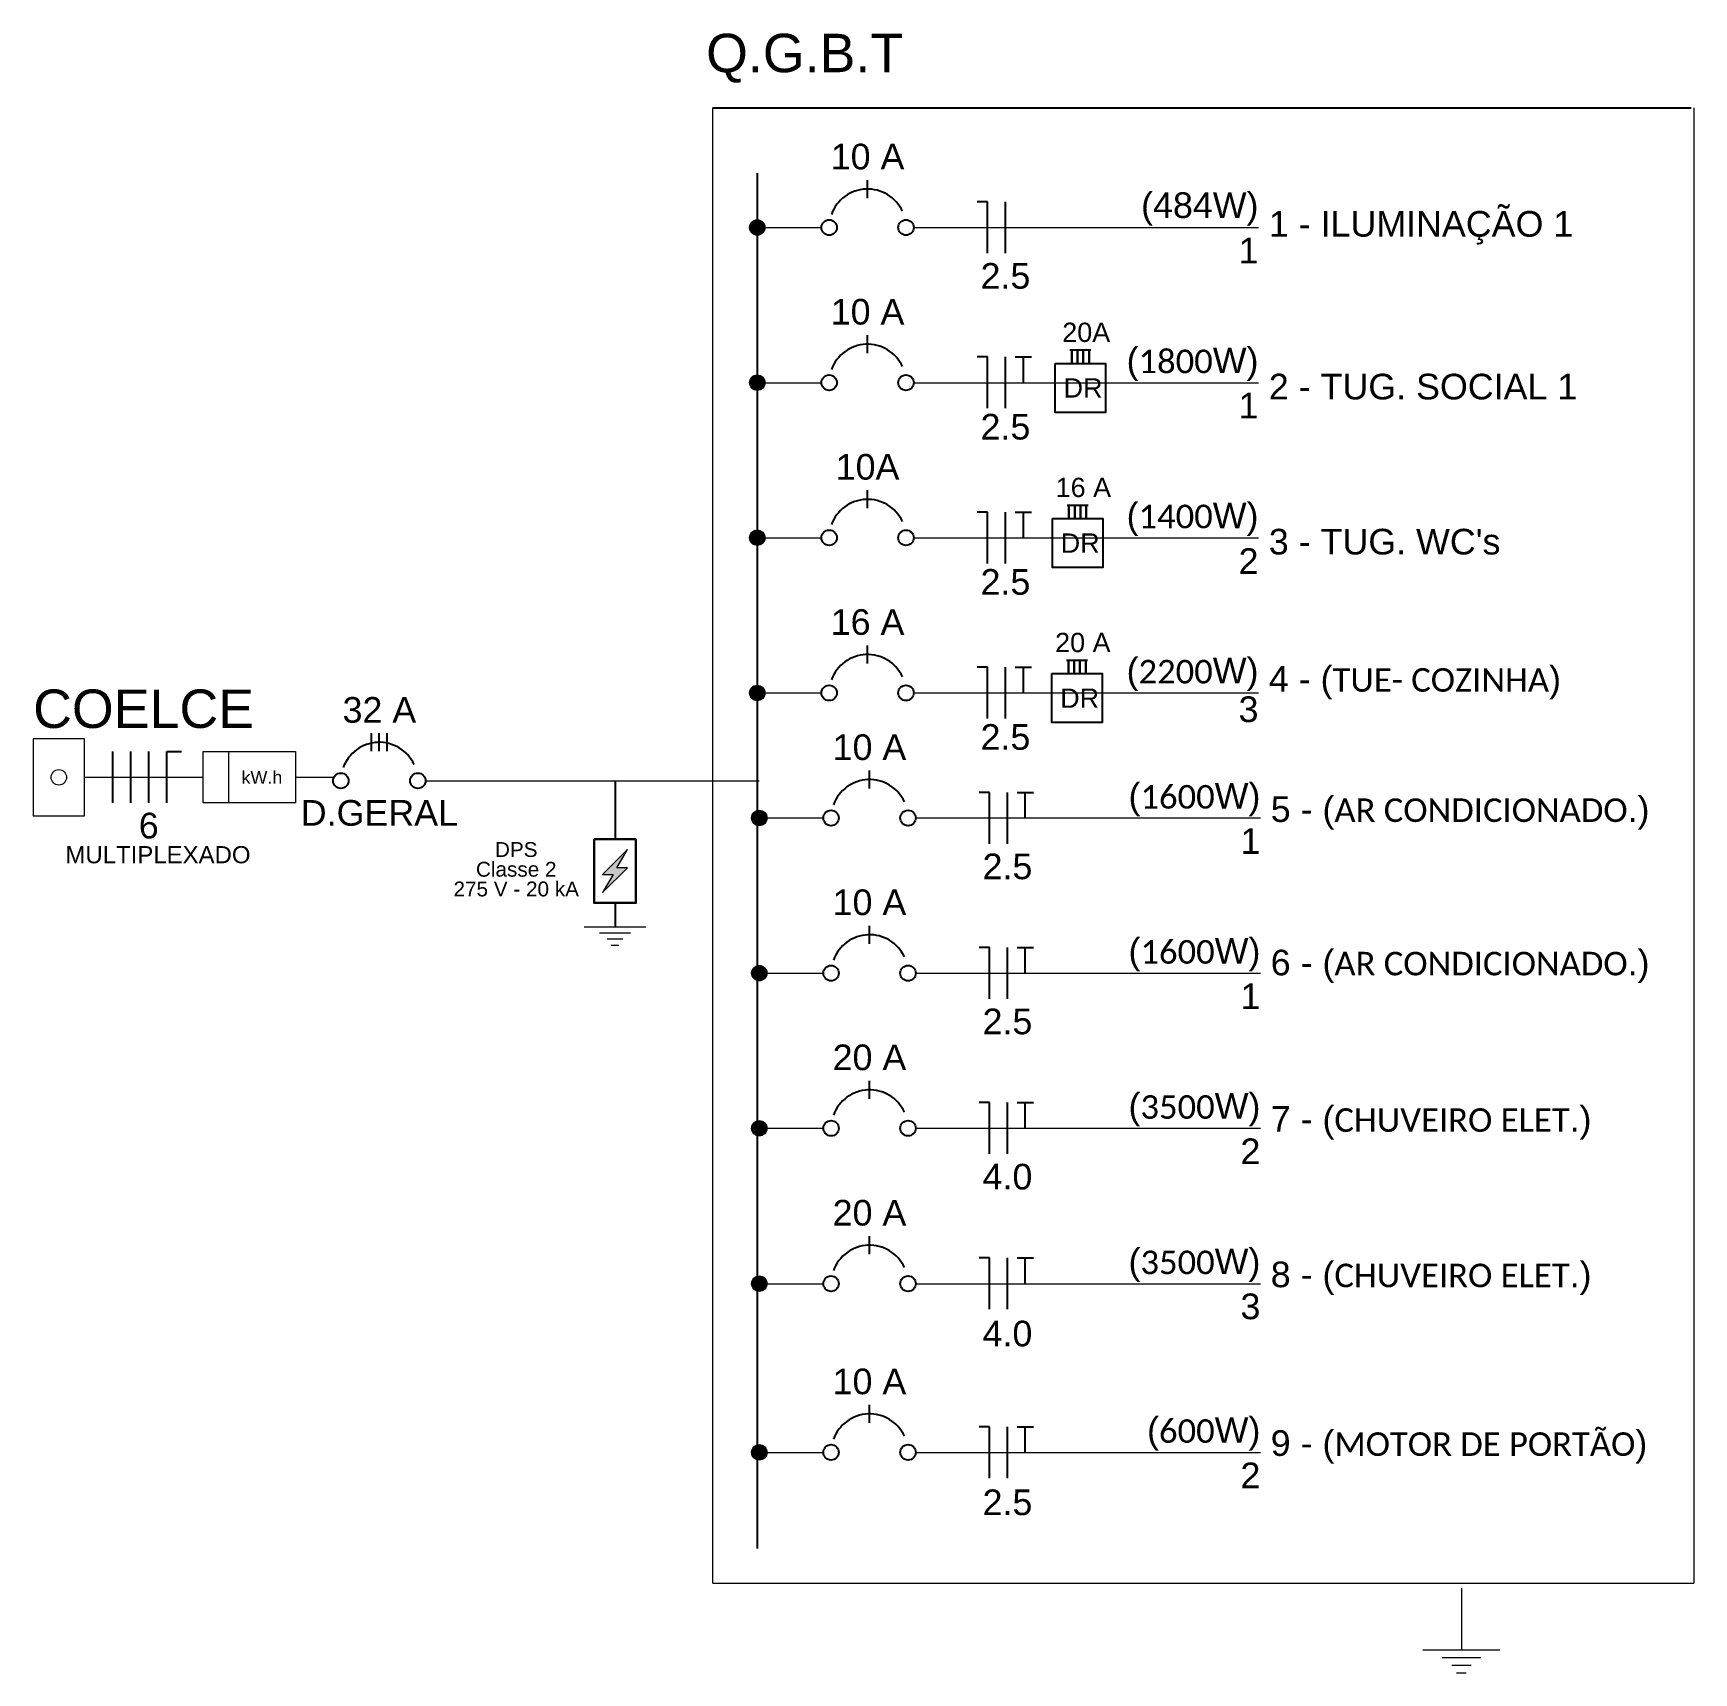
# Model space of a CAD drawing. Header units: millimetres. Extents: x -260 to 5539, y -1903 to 1459.
# Drawn here: x 2463.19 to 2478.83, y 672.65 to 688.1 of the extents above; entities that cross this region are included whole.
import ezdxf

# ---------------------------------------------------------------- set-up
doc = ezdxf.new("R2010")
doc.units = ezdxf.units.MM
for name, color, linetype in [('CABO-ILUM', 3, 'Continuous'), ('CABO.ILUMI.SOLO', 6, 'Continuous'), ('FIACAO', 1, 'Continuous'), ('P2', 1, 'Continuous')]:
    doc.layers.add(name, color=color, linetype=linetype)
for name, color, linetype, lineweight in [('DI-Disjuntor', 1, 'Continuous', 30), ('DI-Linhas do diagrama', 9, 'Continuous', 20), ('DI-Textos do diagrama', 7, 'Continuous', 20), ('DI-Título do diagrama', 3, 'Continuous', 30)]:
    doc.layers.add(name, color=color, linetype=linetype, lineweight=lineweight)
doc.styles.add('ARIAL', font='arial.ttf', dxfattribs={"height": 2})

msp = doc.modelspace()

# ---------------------------------------------------------------- texts
at = {"layer": 'CABO-ILUM', "insert": (2463.187, 681.547), "char_height": 0.3623, "width": 1.30439, "attachment_point": 7, "line_spacing_factor": 0.798, "style": 'ARIAL'}
msp.add_mtext('COELCE', dxfattribs=at)
at = {"layer": 'DI-Textos do diagrama', "line_spacing_factor": 0.798, "style": 'ARIAL'}
for s, insert, char_height, width, attachment_point in [('10{\\fArial|b0|i0|c238|p34; A}', (2471.048, 686.811), 0.24155, 1.15946, 8), ('{\\fArial|b0|i0|c204|p34;(}484{\\fArial|b0|i0|c238|p34;W)}', (2474.731, 686.284), 0.24155, 2.02905, 9), ('1 - ILUMINAÇÃO 1', (2474.828, 686.106), 0.24155, 3.47837, 7), ('1', (2474.731, 685.929), 0.242, 0.28986, 9), ('2.5', (2472.347, 685.687), 0.2416, 1.15946, 8), ('10{\\fArial|b0|i0|c238|p34; A}', (2471.048, 685.349), 0.24155, 1.15946, 8), ('20{\\fArial|b0|i0|c238|p34;A}', (2473.108, 685.186), 0.18172, 0.87228, 8), ('{\\fArial|b0|i0|c238|p34;(\\fCalibri|b0|i0|c0|p34;\\H0.9167x;1800\\fArial|b0|i0|c238|p34;\\H1.091x;W)}', (2474.731, 684.822), 0.24155, 2.02905, 9), ('2 - TUG. SOCIAL 1', (2474.828, 684.644), 0.24155, 3.47837, 7), ('1', (2474.731, 684.468), 0.242, 0.28986, 9), ('2.5', (2472.347, 684.266), 0.2416, 1.15946, 8), ('10{\\fArial|b0|i0|c238|p34;A}', (2471.048, 683.888), 0.24155, 1.15946, 8), ('16{\\fArial|b0|i0|c238|p34; A}', (2473.081, 683.725), 0.18172, 0.87228, 8), ('{\\fArial|b0|i0|c238|p34;(\\fCalibri|b0|i0|c0|p34;\\H0.9167x;1400\\fArial|b0|i0|c238|p34;\\H1.091x;W)}', (2474.731, 683.361), 0.24155, 2.31892, 9), ("{\\fArial|b0|i0|c186|p34;3 \\fArial|b0|i0|c204|p34;- }TUG. {\\fArial|b0|i0|c204|p34;WC}'s", (2474.828, 683.183), 0.24155, 4.1442, 7), ('2', (2474.731, 683.003), 0.242, 0.28986, 9), ('2.5', (2472.347, 682.804), 0.2416, 1.15946, 8), ('16{\\fArial|b0|i0|c238|p34; A}', (2471.048, 682.426), 0.24155, 1.15946, 8), ('20{\\fArial|b0|i0|c238|p34; A}', (2473.076, 682.264), 0.18172, 0.87228, 8), ('{\\fArial|b0|i0|c238|p34;(\\fCalibri|b0|i0|c0|p34;\\H0.9167x;2200\\fArial|b0|i0|c238|p34;\\H1.091x;W)}', (2474.731, 681.899), 0.24155, 2.31892, 9), ('{\\fArial|b0|i0|c186|p34;4} -{\\fArial|b0|i0|c186|p34; (\\fCalibri|b0|i0|c0|p34;\\H0.9167x;TUE- COZINHA\\fArial|b0|i0|c186|p34;\\H1.091x;)}', (2474.828, 681.821), 0.241554, 3.47837, 7), ('32{\\fArial|b0|i0|c238|p34; A}', (2466.449, 681.598), 0.24155, 1.15946, 8), ('3', (2474.731, 681.604), 0.242, 0.28986, 9), ('{\\fArial|b0|i0|c186|p34;1}0{\\fArial|b0|i0|c238|p34; A}', (2471.066, 681.247), 0.24155, 1.15946, 8), ('2.5', (2472.347, 681.343), 0.2416, 1.15946, 8), ('kW.h', (2465.15, 681.026), 0.1208, 0.57973, 7), ('{\\fArial|b0|i0|c238|p34;(\\fCalibri|b0|i0|c0|p34;\\H0.9167x;1600\\fArial|b0|i0|c238|p34;\\H1.091x;W)}', (2474.749, 680.72), 0.24155, 2.31892, 9), ('D.GERAL', (2466.449, 680.628), 0.2416, 1.15946, 8), ('{\\fArial|b0|i0|c204|p34;5\\fArial|b0|i0|c238|p34; }- {\\fArial|b0|i0|c238|p34;(\\fCalibri|b0|i0|c0|p34;\\H0.9167x;AR CONDICIONADO\\fArial|b0|i0|c186|p34;\\H1.091x;.\\H0.9999x;)}', (2474.846, 680.594), 0.241554, 6.66688, 7), ('6', (2464.276, 680.508), 0.242, 1.15946, 8), ('1', (2474.749, 680.366), 0.242, 0.28986, 9), ('MULTIPLEXADO', (2464.363, 680.275), 0.16165, 0.77592, 8), ('DPS\\PClasse 2\\P275 V - 20 kA', (2467.738, 680.22), 0.13967, 1.17843, 5), ('2.5', (2472.366, 680.124), 0.2416, 1.15946, 8), ('{\\fArial|b0|i0|c186|p34;10} {\\fArial|b0|i0|c238|p34;A}', (2471.066, 679.786), 0.24155, 1.15946, 8), ('{\\fArial|b0|i0|c238|p34;(\\fCalibri|b0|i0|c0|p34;\\H0.9167x;1600\\fArial|b0|i0|c238|p34;\\H1.091x;W)}', (2474.749, 679.259), 0.24155, 2.31892, 9), ('{\\fArial|b0|i0|c204|p34;6} -{\\fArial|b0|i0|c238|p34; (\\fCalibri|b0|i0|c0|p34;\\H0.9167x;AR CONDICIONADO\\fArial|b0|i0|c186|p34;\\H1.091x;.\\H0.9999x;)}', (2474.846, 679.149), 0.241554, 6.66688, 7), ('1', (2474.749, 678.904), 0.242, 0.28986, 9), ('2.5', (2472.366, 678.663), 0.2416, 1.15946, 8), ('2{\\fArial|b0|i0|c186|p34;0\\fArial|b0|i0|c238|p34; A}', (2471.066, 678.325), 0.24155, 1.15946, 8), ('{\\fArial|b0|i0|c238|p34;(\\fCalibri|b0|i0|c0|p34;\\H0.9167x;3500\\fArial|b0|i0|c238|p34;\\H1.091x;W)}', (2474.749, 677.798), 0.24155, 2.31892, 9), ('7{\\fArial|b0|i0|c238|p34; }- {\\fArial|b0|i0|c238|p34;(\\fCalibri|b0|i0|c0|p34;\\H0.9167x;CHUVEIRO ELET\\fArial|b0|i0|c186|p34;\\H1.091x;.\\H0.9999x;)}', (2474.846, 677.675), 0.241554, 6.66688, 7), ('2', (2474.749, 677.443), 0.242, 0.28986, 9), ('4.0', (2472.366, 677.201), 0.2416, 1.15946, 8), ('2{\\fArial|b0|i0|c238|p34;0 A}', (2471.066, 676.861), 0.24155, 1.15946, 8), ('{\\fArial|b0|i0|c238|p34;(\\fCalibri|b0|i0|c0|p34;\\H0.9167x;3500\\fArial|b0|i0|c238|p34;\\H1.091x;W)}', (2474.749, 676.334), 0.24155, 2.31892, 9), ('8 - {\\fArial|b0|i0|c238|p34;(\\fCalibri|b0|i0|c0|p34;\\H0.9167x;CHUVEIRO ELET\\fArial|b0|i0|c186|p34;\\H1.091x;.\\H0.9999x;)}', (2474.846, 676.211), 0.241554, 6.66688, 7), ('3', (2474.749, 675.979), 0.242, 0.28986, 9), ('4.0', (2472.366, 675.723), 0.2416, 1.15946, 8), ('1{\\fArial|b0|i0|c238|p34;0 A}', (2471.066, 675.272), 0.24155, 1.15946, 8), ('{\\fArial|b0|i0|c238|p34;(\\fCalibri|b0|i0|c0|p34;\\H0.9167x;600\\fArial|b0|i0|c238|p34;\\H1.091x;W)}', (2474.749, 674.745), 0.24155, 2.31892, 9), ('9 -{\\fArial|b0|i0|c238|p34; (\\fCalibri|b0|i0|c0|p34;\\H0.9167x;MOTOR DE PORTÃO\\fArial|b0|i0|c186|p34;\\H1.091x;)}', (2474.846, 674.622), 0.241554, 6.66688, 7), ('2', (2474.749, 674.39), 0.242, 0.28986, 9), ('2.5', (2472.366, 674.133), 0.2416, 1.15946, 8)]:
    msp.add_mtext(s, dxfattribs=dict(at, insert=insert, char_height=char_height, width=width, attachment_point=attachment_point))
at = {"layer": 'DI-Título do diagrama', "insert": (2469.527, 687.63), "char_height": 0.3623, "width": 6.08715, "attachment_point": 7, "line_spacing_factor": 0.798, "style": 'ARIAL'}
msp.add_mtext('Q.G.B.T', dxfattribs=at)

# ---------------------------------------------------------------- blocks, each defined once
blk = doc.blocks.new('DR Tetrapolar')
at = {"layer": 'DI-Disjuntor', "linetype": 'Continuous'}
for p, q in [((6561.4, 1698.7), (6561.4, 1706.11)), ((6564.57, 1698.7), (6564.57, 1706.11)), ((6567.75, 1698.7), (6567.75, 1706.11)), ((6570.92, 1698.7), (6570.92, 1706.11))]:
    blk.add_line(p, q, dxfattribs=at)
at = {"layer": 'P2'}
blk.add_line((6560.4, 1706.11), (6571.92, 1706.11), dxfattribs=at)
blk.add_lwpolyline([(6552.31, 1698.7), (6580.01, 1698.7), (6580.01, 1671.8), (6552.31, 1671.8)], close=True, dxfattribs=at)
at = {"layer": 'P2', "insert": (6567.59, 1679.94), "char_height": 10.59, "width": 50.832, "attachment_point": 8, "line_spacing_factor": 0.798, "style": 'ARIAL'}
blk.add_mtext('DR', dxfattribs=at)
blk = doc.blocks.new('DPS')
at = {"layer": 'DI-Linhas do diagrama', "linetype": 'Continuous'}
blk.add_hatch(color=256, dxfattribs=at).paths.add_polyline_path([(3385.424, 218.518), (3385.247, 218.341), (3385.322, 218.341), (3385.247, 218.211), (3385.424, 218.388), (3385.349, 218.388)])
at = {"layer": 'DI-Disjuntor', "linetype": 'Continuous'}
blk.add_lwpolyline([(3385.186, 218.592), (3385.484, 218.592), (3385.484, 218.137), (3385.186, 218.137)], close=True, dxfattribs=at)
at = {"layer": 'DI-Linhas do diagrama', "linetype": 'Continuous'}
for p, q in [((3385.424, 218.518), (3385.247, 218.341)), ((3385.349, 218.388), (3385.424, 218.518)), ((3385.247, 218.211), (3385.424, 218.388)), ((3385.247, 218.341), (3385.322, 218.341)), ((3385.322, 218.341), (3385.247, 218.211)), ((3385.424, 218.388), (3385.349, 218.388))]:
    blk.add_line(p, q, dxfattribs=at)

# ---------------------------------------------------------------- linework, layer by layer
msp.add_line((2469.589, 687.393), (2478.807, 687.393))
at = {"layer": 'CABO-ILUM'}
for p, q in [((2472.178, 686.508), (2472.081, 686.508)), ((2472.178, 686.025), (2472.178, 686.508)), ((2472.347, 686.025), (2472.347, 686.508)), ((2472.178, 685.047), (2472.081, 685.047)), ((2472.178, 684.564), (2472.178, 685.047)), ((2472.347, 684.564), (2472.347, 685.047)), ((2472.439, 685.047), (2472.593, 685.047)), ((2472.516, 684.805), (2472.516, 685.047)), ((2472.178, 683.585), (2472.081, 683.585)), ((2472.178, 683.102), (2472.178, 683.585)), ((2472.347, 683.102), (2472.347, 683.585)), ((2472.439, 683.585), (2472.593, 683.585)), ((2472.516, 683.344), (2472.516, 683.585)), ((2472.178, 682.124), (2472.081, 682.124)), ((2472.178, 681.641), (2472.178, 682.124)), ((2472.347, 681.641), (2472.347, 682.124)), ((2472.439, 682.124), (2472.593, 682.124)), ((2472.516, 681.882), (2472.516, 682.124)), ((2463.938, 680.846), (2463.938, 681.329)), ((2464.107, 680.846), (2464.107, 681.329)), ((2464.276, 680.846), (2464.276, 681.329)), ((2464.445, 680.846), (2464.445, 681.329)), ((2464.445, 681.329), (2464.584, 681.329)), ((2472.196, 680.945), (2472.1, 680.945)), ((2472.196, 680.462), (2472.196, 680.945)), ((2472.365, 680.462), (2472.365, 680.945)), ((2472.457, 680.945), (2472.612, 680.945)), ((2472.534, 680.704), (2472.534, 680.945)), ((2472.196, 679.484), (2472.1, 679.484)), ((2472.196, 679.484), (2472.1, 679.484)), ((2472.196, 679.001), (2472.196, 679.484)), ((2472.196, 679.001), (2472.196, 679.484)), ((2472.365, 679.001), (2472.365, 679.484)), ((2472.365, 679.001), (2472.365, 679.484)), ((2472.457, 679.484), (2472.612, 679.484)), ((2472.457, 679.484), (2472.612, 679.484)), ((2472.534, 679.242), (2472.534, 679.484)), ((2472.534, 679.242), (2472.534, 679.484)), ((2472.196, 678.023), (2472.1, 678.023)), ((2472.196, 677.539), (2472.196, 678.023)), ((2472.365, 677.539), (2472.365, 678.023)), ((2472.457, 678.023), (2472.612, 678.023)), ((2472.534, 677.781), (2472.534, 678.023)), ((2472.196, 676.559), (2472.1, 676.559)), ((2472.196, 676.076), (2472.196, 676.559)), ((2472.365, 676.076), (2472.365, 676.559)), ((2472.457, 676.559), (2472.612, 676.559)), ((2472.534, 676.317), (2472.534, 676.559)), ((2472.196, 674.969), (2472.1, 674.969)), ((2472.196, 674.486), (2472.196, 674.969)), ((2472.365, 674.486), (2472.365, 674.969)), ((2472.457, 674.969), (2472.612, 674.969)), ((2472.534, 674.728), (2472.534, 674.969))]:
    msp.add_line(p, q, dxfattribs=at)
at = {"layer": 'CABO.ILUMI.SOLO', "ltscale": 0.05}
for p, q in [((2470.009, 686.779), (2470.009, 676.81)), ((2470.009, 676.81), (2470.009, 673.822))]:
    msp.add_line(p, q, dxfattribs=at)
at = {"layer": 'DI-Linhas do diagrama', "linetype": 'Continuous'}
for p, q in [((2470.082, 686.267), (2470.613, 686.267)), ((2471.483, 686.267), (2474.731, 686.267)), ((2470.082, 684.805), (2470.613, 684.805)), ((2471.483, 684.805), (2474.731, 684.805)), ((2470.082, 683.344), (2470.613, 683.344)), ((2471.483, 683.344), (2474.731, 683.344)), ((2470.082, 681.882), (2470.613, 681.882)), ((2471.483, 681.882), (2474.731, 681.882)), ((2463.671, 681.45), (2463.188, 681.45)), ((2463.188, 681.45), (2463.188, 680.725)), ((2463.671, 680.725), (2463.671, 681.45)), ((2465.029, 680.846), (2465.029, 681.329)), ((2463.502, 681.087), (2463.502, 681.087)), ((2463.671, 681.087), (2464.788, 681.087)), ((2465.658, 681.087), (2466.021, 681.087)), ((2466.883, 681.055), (2468.843, 681.055)), ((2468.843, 681.055), (2470.028, 681.055)), ((2463.188, 680.725), (2463.671, 680.725)), ((2470.1, 680.704), (2470.632, 680.704)), ((2471.501, 680.704), (2474.749, 680.704)), ((2470.1, 679.242), (2470.632, 679.242)), ((2470.1, 679.242), (2470.632, 679.242)), ((2471.501, 679.242), (2474.749, 679.242)), ((2471.501, 679.242), (2474.749, 679.242)), ((2470.1, 677.781), (2470.632, 677.781)), ((2471.501, 677.781), (2474.749, 677.781)), ((2470.1, 676.317), (2470.632, 676.317)), ((2471.501, 676.317), (2474.749, 676.317)), ((2470.1, 674.728), (2470.632, 674.728)), ((2471.501, 674.728), (2474.749, 674.728))]:
    msp.add_line(p, q, dxfattribs=at)
at = {"layer": 'DI-Linhas do diagrama', "linetype": 'Continuous', "const_width": 0.0725}
for points in [[(2470.045, 686.267, 1), (2469.973, 686.267, 1)], [(2470.045, 684.805, 1), (2469.973, 684.805, 1)], [(2470.045, 683.344, 1), (2469.973, 683.344, 1)], [(2470.045, 681.882, 1), (2469.973, 681.882, 1)], [(2470.064, 680.704, 1), (2469.992, 680.704, 1)], [(2470.064, 679.242, 1), (2469.992, 679.242, 1)], [(2470.064, 679.242, 1), (2469.992, 679.242, 1)], [(2470.064, 677.781, 1), (2469.992, 677.781, 1)], [(2470.064, 676.317, 1), (2469.992, 676.317, 1)], [(2470.064, 674.728, 1), (2469.992, 674.728, 1)]]:
    msp.add_lwpolyline(points, format="xyb", close=True, dxfattribs=at)
at = {"layer": 'DI-Linhas do diagrama', "linetype": 'Continuous'}
msp.add_lwpolyline([(2464.788, 680.846), (2464.788, 681.329), (2465.658, 681.329), (2465.658, 680.846), (2464.788, 680.846)], close=True, dxfattribs=at)
for centre in [(2470.009, 686.267), (2470.009, 684.805), (2470.009, 683.344), (2470.009, 681.882), (2463.429, 681.087), (2470.028, 680.704), (2470.028, 679.242), (2470.028, 679.242), (2470.028, 677.781), (2470.028, 676.317), (2470.028, 674.728)]:
    msp.add_circle(centre, 0.0725, dxfattribs=at)
at = {"layer": 'DI-Textos do diagrama'}
for p, q in [((2469.589, 673.495), (2469.589, 687.393)), ((2478.832, 687.393), (2478.832, 673.495)), ((2469.589, 673.495), (2478.832, 673.495))]:
    msp.add_line(p, q, dxfattribs=at)
at = {"layer": 'DI-Textos do diagrama', "linetype": 'Continuous'}
for p, q in [((2468.378, 679.68), (2468.96, 679.68)), ((2468.524, 679.622), (2468.815, 679.622)), ((2468.596, 679.564), (2468.742, 679.564)), ((2468.633, 679.506), (2468.705, 679.506)), ((2476.642, 673.448), (2476.642, 672.869)), ((2476.28, 672.869), (2477.005, 672.869)), ((2476.461, 672.796), (2476.824, 672.796)), ((2476.552, 672.724), (2476.733, 672.724)), ((2476.597, 672.651), (2476.688, 672.651))]:
    msp.add_line(p, q, dxfattribs=at)
at = {"layer": 'FIACAO'}
for p, q in [((2471.048, 686.544), (2471.048, 686.713)), ((2471.048, 685.083), (2471.048, 685.252)), ((2471.048, 683.622), (2471.048, 683.791)), ((2471.048, 682.16), (2471.048, 682.329)), ((2466.376, 681.333), (2466.376, 681.502)), ((2466.448, 681.333), (2466.448, 681.502)), ((2466.521, 681.333), (2466.521, 681.502)), ((2471.067, 680.981), (2471.067, 681.151)), ((2468.669, 681.055), (2468.669, 680.504)), ((2468.669, 679.904), (2468.669, 679.68)), ((2471.067, 679.52), (2471.067, 679.689)), ((2471.067, 679.52), (2471.067, 679.689)), ((2471.067, 678.059), (2471.067, 678.228)), ((2471.067, 676.595), (2471.067, 676.764)), ((2471.067, 675.006), (2471.067, 675.175))]:
    msp.add_line(p, q, dxfattribs=at)
for centre in [(2470.686, 686.267), (2471.41, 686.267), (2470.686, 684.805), (2471.41, 684.805), (2470.686, 683.344), (2471.41, 683.344), (2470.686, 681.882), (2471.41, 681.882), (2466.086, 681.055), (2466.811, 681.055), (2470.704, 680.704), (2471.429, 680.704), (2470.704, 679.242), (2470.704, 679.242), (2471.429, 679.242), (2471.429, 679.242), (2470.704, 677.781), (2471.429, 677.781), (2470.704, 676.317), (2471.429, 676.317), (2470.704, 674.728), (2471.429, 674.728)]:
    msp.add_circle(centre, 0.0725, dxfattribs=at)
for centre in [(2471.048, 686.267), (2471.048, 684.805), (2471.048, 683.344), (2471.048, 681.882), (2466.448, 681.055), (2471.067, 680.704), (2471.067, 679.242), (2471.067, 679.242), (2471.067, 677.781), (2471.067, 676.317), (2471.067, 674.728)]:
    msp.add_arc(centre, 0.362, 25, 160, dxfattribs=at)

# ---------------------------------------------------------------- block references
at = {"layer": 'FIACAO', "xscale": 1.319999999999993, "yscale": 1.319999999999993, "zscale": 1.319999999999993}
msp.add_blockref('DPS', (-1999.974, 391.963), dxfattribs=at)
at = {"layer": 'P2', "xscale": 0.01716000000050144, "yscale": 0.01716000000050144, "zscale": 0.01716000000050144}
for p in [(2360.378, 655.837), (2360.351, 654.375), (2360.346, 652.914)]:
    msp.add_blockref('DR Tetrapolar', p, dxfattribs=at)

msp.set_redraw_order([(e.dxf.handle, doc.entitydb.next_handle()) for e in msp.query("TEXT MTEXT ATTDEF DIMENSION ARC_DIMENSION")])  # texts and dimensions are drawn at this point

doc.saveas('drawing.dxf')
